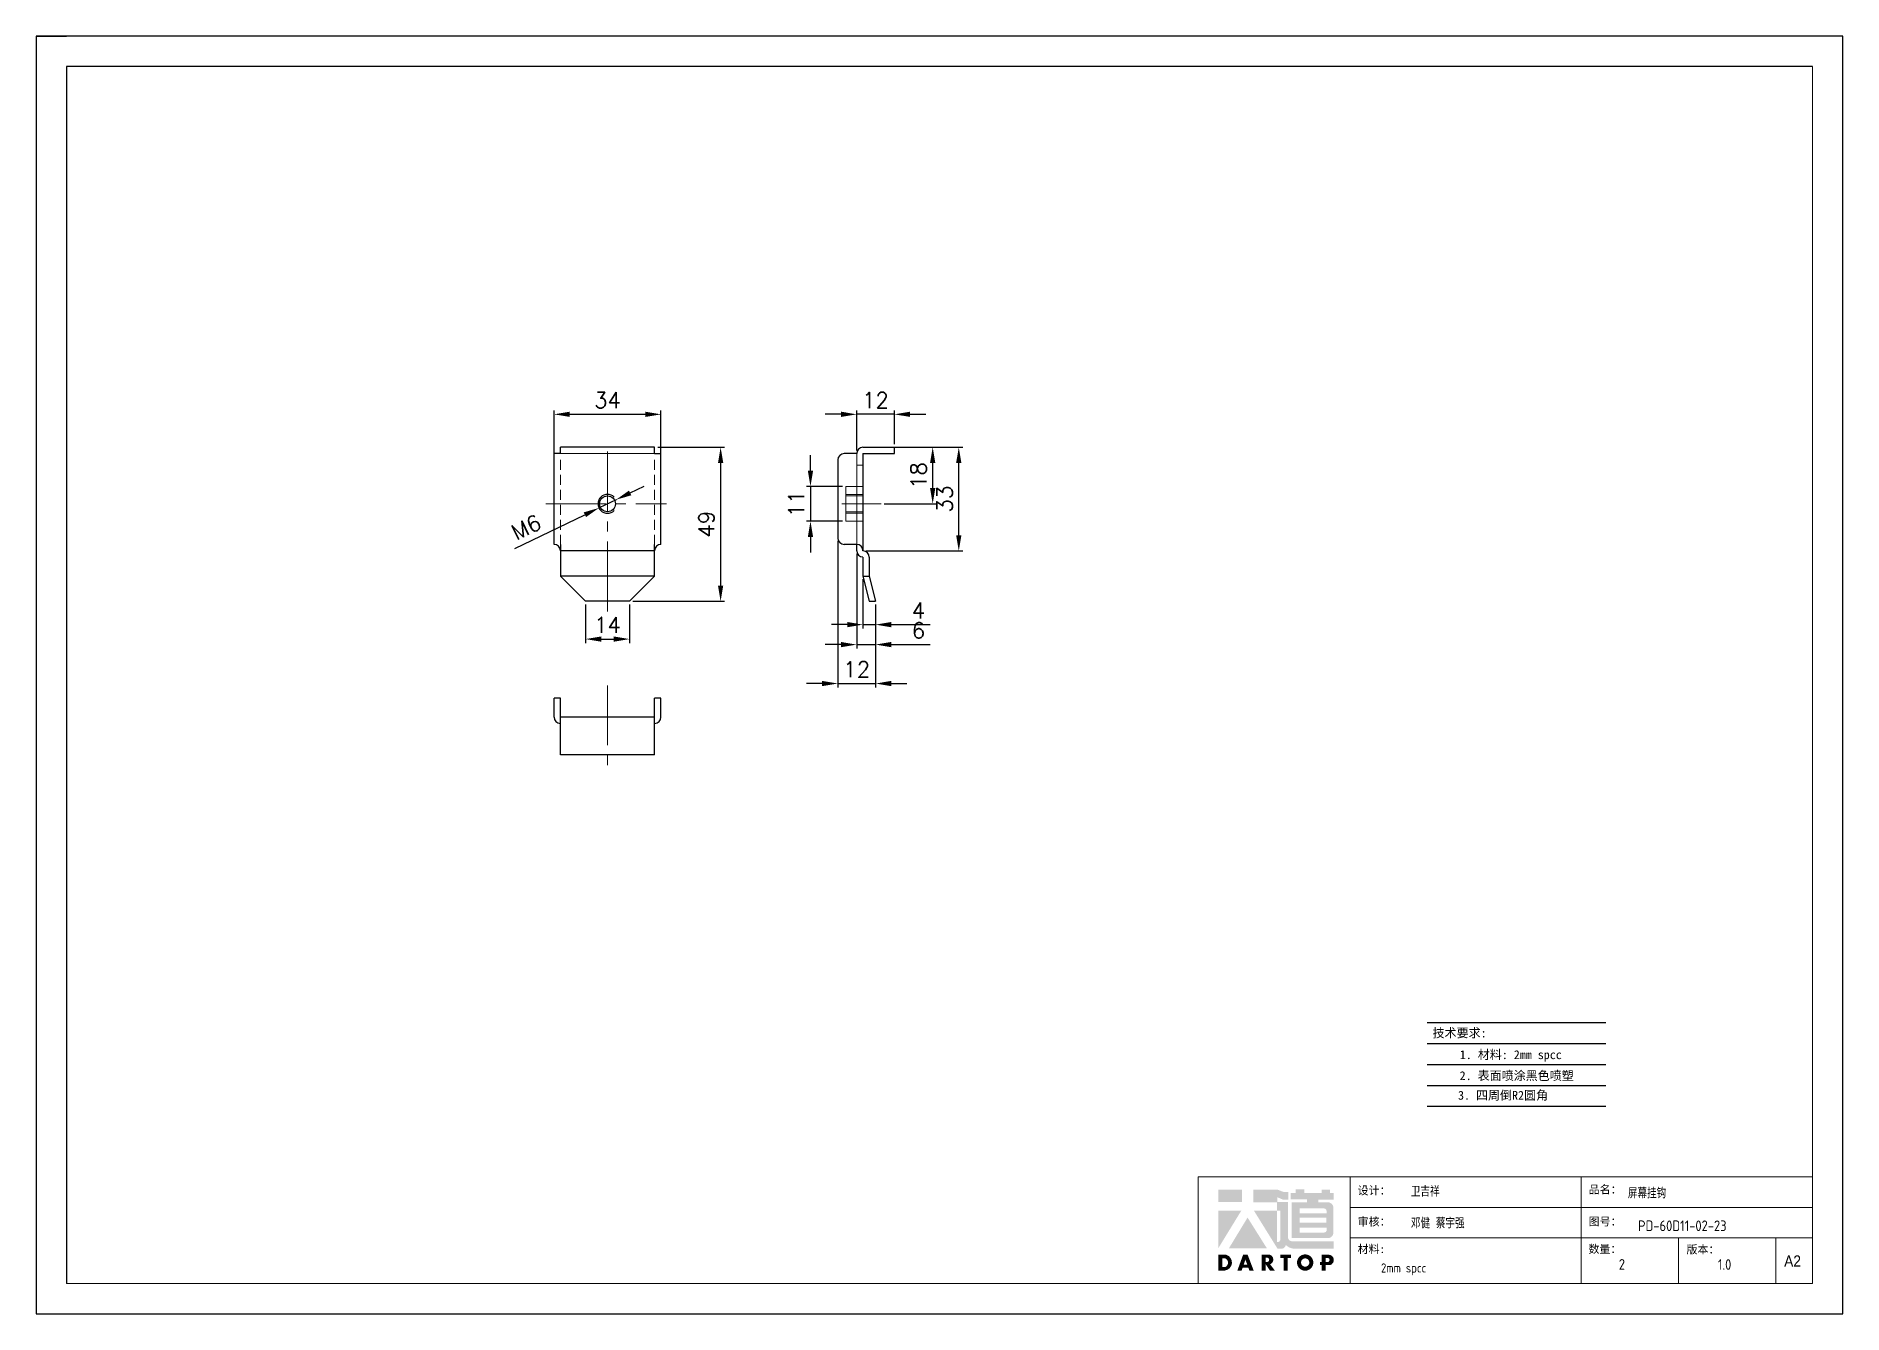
# Model space of a CAD drawing. Header units: millimetres. Extents: x -30327 to 34858, y 4015 to 75103.
# Drawn here: x 24021 to 24596, y 52753 to 53159 of the extents above; entities that cross this region are included whole.
import ezdxf
from ezdxf.enums import TextEntityAlignment as Align

# ---------------------------------------------------------------- set-up
doc = ezdxf.new("R2010")
doc.units = ezdxf.units.MM
for name, pattern in [('ACAD_ISO02W100', [15, 12, -3]), ('CENTER2', [28.575, 19.05, -3.175, 3.175, -3.175]), ('HIDDEN2', [4.7625, 3.175, -1.5875])]:
    doc.linetypes.add(name, pattern=pattern)
for name, color, linetype, lineweight in [('A-TITLEBLOCK', 7, 'Continuous', 18), ('cen', 1, 'CENTER2', 9), ('dim', 2, 'Continuous', 9)]:
    doc.layers.add(name, color=color, linetype=linetype, lineweight=lineweight)
for name, color, linetype in [('green', 3, 'ACAD_ISO02W100'), ('hidden', 3, 'HIDDEN2'), ('print', 30, 'Continuous')]:
    doc.layers.add(name, color=color, linetype=linetype)
doc.styles.add('GB', font='GBENOR.SHX', dxfattribs={"bigfont": 'gbcbig.shx'})
doc.styles.add('HZ', font='')
doc.styles.add('SLDTEXTSTYLE0', font='simfang.ttf', dxfattribs={"bigfont": 'bigfont'})
doc.styles.add('SLDTEXTSTYLE1', font='Gothic.ttf', dxfattribs={"width": 0.913})
doc.styles.get("Standard").update_dxf_attribs({"font": 'txt', "bigfont": 'gbcbig.shx'})
doc.styles.get('HZ').set_extended_font_data('SimSun')
doc.dimstyles.new('small', dxfattribs={"dimtxt": 5, "dimasz": 5, "dimexe": 1.25, "dimexo": 1, "dimgap": 2, "dimtad": 1, "dimtxsty": 'Standard', "dimcen": 2.5, "dimadec": 0, "dimazin": 0, "dimtfac": 1, "dimtmove": 0, "dimatfit": 3, "dimfxl": 0, "dimarcsym": 0})

msp = doc.modelspace()

# ---------------------------------------------------------------- texts
at = {"style": 'HZ'}
for s, height, p in [('技术要求:', 2.80269, (24474.1145, 52842.0467)), ('1. 材料: 2mm spcc   ', 2.802686, (24493.2666, 52835.1432)), ('2. 表面喷涂黑色喷塑  ', 2.802686, (24494.1937, 52828.4701)), ('3. 四周倒R2圆角', 2.80269, (24487.9504, 52822.2253))]:
    msp.add_text(s, height=height, dxfattribs=at).set_placement(p, align=Align.MIDDLE_CENTER)

# ---------------------------------------------------------------- blocks, each defined once
blk = doc.blocks.new('*D117')
at = {"layer": 'Defpoints', "color": 0}
for p in [(24218.04, 53028.37), (24210.04, 52979.37), (24239.02, 52979.37)]:
    blk.add_point(p, dxfattribs=at)
at = {"layer": 'dim', "color": 0, "lineweight": -2}
for p, q in [((24219.04, 53028.37), (24240.27, 53028.37)), ((24239.02, 53023.37), (24239.02, 52984.37)), ((24211.04, 52979.37), (24240.27, 52979.37))]:
    blk.add_line(p, q, dxfattribs=at)
at = {"layer": 'dim', "color": 0}
for points in [[(24238.19, 53023.37), (24239.86, 53023.37), (24239.02, 53028.37)], [(24238.19, 52984.37), (24239.86, 52984.37), (24239.02, 52979.37)]]:
    blk.add_solid(points, dxfattribs=at)
at = {"layer": 'dim', "color": 0, "lineweight": 9, "insert": (24234.52, 53003.87), "char_height": 5, "attachment_point": 5, "rotation": 90}
blk.add_mtext('49', dxfattribs=at)
blk = doc.blocks.new('*D118')
at = {"layer": 'Defpoints', "color": 0}
for p in [(24220.04, 53038.84), (24186.04, 53024.37), (24220.04, 53024.37)]:
    blk.add_point(p, dxfattribs=at)
at = {"layer": 'dim', "color": 0, "lineweight": -2}
for p, q in [((24186.04, 53025.37), (24186.04, 53040.09)), ((24191.04, 53038.84), (24215.04, 53038.84)), ((24220.04, 53025.37), (24220.04, 53040.09))]:
    blk.add_line(p, q, dxfattribs=at)
at = {"layer": 'dim', "color": 0}
for points in [[(24191.04, 53039.68), (24191.04, 53038.01), (24186.04, 53038.84)], [(24215.04, 53039.68), (24215.04, 53038.01), (24220.04, 53038.84)]]:
    blk.add_solid(points, dxfattribs=at)
at = {"layer": 'dim', "color": 0, "lineweight": 9, "insert": (24203.04, 53043.34), "char_height": 5, "attachment_point": 5}
blk.add_mtext('34', dxfattribs=at)
blk = doc.blocks.new('*D119')
at = {"layer": 'Defpoints', "color": 0}
for p in [(24284.31, 53028.37), (24314.79, 53028.37), (24284.31, 52995.37)]:
    blk.add_point(p, dxfattribs=at)
at = {"layer": 'dim', "color": 0, "lineweight": -2}
for p, q in [((24285.31, 53028.37), (24316.04, 53028.37)), ((24314.79, 53000.37), (24314.79, 53023.37)), ((24285.31, 52995.37), (24316.04, 52995.37))]:
    blk.add_line(p, q, dxfattribs=at)
at = {"layer": 'dim', "color": 0}
for points in [[(24313.95, 53023.37), (24315.62, 53023.37), (24314.79, 53028.37)], [(24313.95, 53000.37), (24315.62, 53000.37), (24314.79, 52995.37)]]:
    blk.add_solid(points, dxfattribs=at)
at = {"layer": 'dim', "color": 0, "lineweight": 9, "insert": (24310.29, 53011.87), "char_height": 5, "attachment_point": 5, "rotation": 90}
blk.add_mtext('33', dxfattribs=at)
blk = doc.blocks.new('*D120')
at = {"layer": 'Defpoints', "color": 0}
for p in [(24282.31, 53038.84), (24282.31, 53026.37), (24294.31, 53028.37)]:
    blk.add_point(p, dxfattribs=at)
at = {"layer": 'dim', "color": 0, "lineweight": -2}
for p, q in [((24277.31, 53038.84), (24272.31, 53038.84)), ((24282.31, 53027.37), (24282.31, 53040.09)), ((24294.31, 53038.84), (24282.31, 53038.84)), ((24294.31, 53029.37), (24294.31, 53040.09)), ((24299.31, 53038.84), (24304.31, 53038.84))]:
    blk.add_line(p, q, dxfattribs=at)
at = {"layer": 'dim', "color": 0}
for points in [[(24277.31, 53039.68), (24277.31, 53038.01), (24282.31, 53038.84)], [(24299.31, 53039.68), (24299.31, 53038.01), (24294.31, 53038.84)]]:
    blk.add_solid(points, dxfattribs=at)
at = {"layer": 'dim', "color": 0, "lineweight": 9, "insert": (24288.31, 53043.34), "char_height": 5, "attachment_point": 5}
blk.add_mtext('12', dxfattribs=at)
blk = doc.blocks.new('*D121')
at = {"layer": 'Defpoints', "color": 0}
for p in [(24278.81, 53015.87), (24267.61, 53004.87), (24278.81, 53004.87)]:
    blk.add_point(p, dxfattribs=at)
at = {"layer": 'dim', "color": 0, "lineweight": -2}
for p, q in [((24267.61, 53020.87), (24267.61, 53025.87)), ((24277.81, 53015.87), (24266.36, 53015.87)), ((24267.61, 53015.87), (24267.61, 53004.87)), ((24277.81, 53004.87), (24266.36, 53004.87)), ((24267.61, 52999.87), (24267.61, 52994.87))]:
    blk.add_line(p, q, dxfattribs=at)
at = {"layer": 'dim', "color": 0}
for points in [[(24266.78, 53020.87), (24268.44, 53020.87), (24267.61, 53015.87)], [(24266.78, 52999.87), (24268.44, 52999.87), (24267.61, 53004.87)]]:
    blk.add_solid(points, dxfattribs=at)
at = {"layer": 'dim', "color": 0, "lineweight": 9, "insert": (24263.11, 53010.37), "char_height": 5, "attachment_point": 5, "rotation": 90}
blk.add_mtext('11', dxfattribs=at)
blk = doc.blocks.new('*D122')
at = {"layer": 'Defpoints', "color": 0}
for p in [(24200.33, 53009.07), (24205.74, 53011.67)]:
    blk.add_point(p, dxfattribs=at)
at = {"layer": 'dim', "color": 0, "lineweight": -2}
for p, q in [((24210.24, 53013.84), (24214.75, 53016.01)), ((24205.74, 53011.67), (24200.33, 53009.07)), ((24173.6, 52996.19), (24195.83, 53006.9))]:
    blk.add_line(p, q, dxfattribs=at)
at = {"layer": 'dim', "color": 0}
for points in [[(24209.88, 53014.59), (24210.61, 53013.09), (24205.74, 53011.67)], [(24195.47, 53007.65), (24196.19, 53006.15), (24200.33, 53009.07)]]:
    blk.add_solid(points, dxfattribs=at)
at = {"layer": 'dim', "color": 0, "lineweight": 9, "insert": (24177.2, 53002.92), "char_height": 5, "attachment_point": 5, "rotation": 25.72024}
blk.add_mtext('M6', dxfattribs=at)
blk = doc.blocks.new('*D123')
at = {"layer": 'Defpoints', "color": 0}
for p in [(24196.04, 52979.37), (24210.04, 52979.37), (24210.04, 52967.35)]:
    blk.add_point(p, dxfattribs=at)
at = {"layer": 'dim', "color": 0, "lineweight": -2}
for p, q in [((24196.04, 52978.37), (24196.04, 52966.1)), ((24210.04, 52978.37), (24210.04, 52966.1)), ((24201.04, 52967.35), (24205.04, 52967.35))]:
    blk.add_line(p, q, dxfattribs=at)
at = {"layer": 'dim', "color": 0}
for points in [[(24201.04, 52968.18), (24201.04, 52966.51), (24196.04, 52967.35)], [(24205.04, 52968.18), (24205.04, 52966.51), (24210.04, 52967.35)]]:
    blk.add_solid(points, dxfattribs=at)
at = {"layer": 'dim', "color": 0, "lineweight": 9, "insert": (24203.04, 52971.85), "char_height": 5, "attachment_point": 5}
blk.add_mtext('14', dxfattribs=at)
blk = doc.blocks.new('*D124')
at = {"layer": 'Defpoints', "color": 0}
for p in [(24284.31, 52987.37), (24288.31, 52979.37), (24288.31, 52971.94)]:
    blk.add_point(p, dxfattribs=at)
at = {"layer": 'dim', "color": 0, "lineweight": -2}
for p, q in [((24284.31, 52986.37), (24284.31, 52970.69)), ((24288.31, 52978.37), (24288.31, 52970.69)), ((24279.31, 52971.94), (24274.31, 52971.94)), ((24284.31, 52971.94), (24288.31, 52971.94)), ((24293.31, 52971.94), (24305.65, 52971.94))]:
    blk.add_line(p, q, dxfattribs=at)
at = {"layer": 'dim', "color": 0}
for points in [[(24279.31, 52972.78), (24279.31, 52971.11), (24284.31, 52971.94)], [(24293.31, 52972.78), (24293.31, 52971.11), (24288.31, 52971.94)]]:
    blk.add_solid(points, dxfattribs=at)
at = {"layer": 'dim', "color": 0, "lineweight": 9, "insert": (24301.98, 52976.44), "char_height": 5, "attachment_point": 5}
blk.add_mtext('4', dxfattribs=at)
blk = doc.blocks.new('*D125')
at = {"layer": 'Defpoints', "color": 0}
for p in [(24282.31, 52995.46), (24288.31, 52978.74), (24288.31, 52965.59)]:
    blk.add_point(p, dxfattribs=at)
at = {"layer": 'dim', "color": 0, "lineweight": -2}
for p, q in [((24282.31, 52994.46), (24282.31, 52964.34)), ((24288.31, 52977.74), (24288.31, 52964.34)), ((24277.31, 52965.59), (24272.31, 52965.59)), ((24282.31, 52965.59), (24288.31, 52965.59)), ((24293.31, 52965.59), (24305.65, 52965.59))]:
    blk.add_line(p, q, dxfattribs=at)
at = {"layer": 'dim', "color": 0}
for points in [[(24277.31, 52966.43), (24277.31, 52964.76), (24282.31, 52965.59)], [(24293.31, 52966.43), (24293.31, 52964.76), (24288.31, 52965.59)]]:
    blk.add_solid(points, dxfattribs=at)
at = {"layer": 'dim', "color": 0, "lineweight": 9, "insert": (24301.98, 52970.09), "char_height": 5, "attachment_point": 5}
blk.add_mtext('6', dxfattribs=at)
blk = doc.blocks.new('*D126')
at = {"layer": 'Defpoints', "color": 0}
for p in [(24276.31, 52999.46), (24288.31, 52979.37), (24288.31, 52953.2)]:
    blk.add_point(p, dxfattribs=at)
at = {"layer": 'dim', "color": 0, "lineweight": -2}
for p, q in [((24276.31, 52998.46), (24276.31, 52951.95)), ((24288.31, 52978.37), (24288.31, 52951.95)), ((24271.31, 52953.2), (24266.31, 52953.2)), ((24276.31, 52953.2), (24288.31, 52953.2)), ((24293.31, 52953.2), (24298.31, 52953.2))]:
    blk.add_line(p, q, dxfattribs=at)
at = {"layer": 'dim', "color": 0}
for points in [[(24271.31, 52954.04), (24271.31, 52952.37), (24276.31, 52953.2)], [(24293.31, 52954.04), (24293.31, 52952.37), (24288.31, 52953.2)]]:
    blk.add_solid(points, dxfattribs=at)
at = {"layer": 'dim', "color": 0, "lineweight": 9, "insert": (24282.31, 52957.7), "char_height": 5, "attachment_point": 5}
blk.add_mtext('12', dxfattribs=at)
blk = doc.blocks.new('*D391')
at = {"layer": 'Defpoints', "color": 0}
for p in [(24294.31, 53028.37), (24306.49, 53028.37), (24290.05, 53010.37)]:
    blk.add_point(p, dxfattribs=at)
at = {"layer": 'dim', "color": 0, "lineweight": -2}
for p, q in [((24295.31, 53028.37), (24307.74, 53028.37)), ((24306.49, 53015.37), (24306.49, 53023.37)), ((24291.05, 53010.37), (24307.74, 53010.37))]:
    blk.add_line(p, q, dxfattribs=at)
at = {"layer": 'dim', "color": 0}
for points in [[(24305.66, 53023.37), (24307.32, 53023.37), (24306.49, 53028.37)], [(24305.66, 53015.37), (24307.32, 53015.37), (24306.49, 53010.37)]]:
    blk.add_solid(points, dxfattribs=at)
at = {"layer": 'dim', "color": 0, "insert": (24301.99, 53019.37), "char_height": 5, "attachment_point": 5, "rotation": 90}
blk.add_mtext('18', dxfattribs=at)
blk = doc.blocks.new('Dartop Logo')
at = {"true_color": 0xc40018}
h = blk.add_hatch(color=12, dxfattribs=at)
h.set_gradient(color1=(196, 0, 24), color2=(196, 0, 24), tint=1)
h.paths.add_polyline_path([(30.39, -3.87), (33.08, -5.04), (35.99, -5.04), (35.99, -1.19), (33.59, -1.19), (30.46, 0.05), (17.94, 0.05), (17.94, -6.46), (30.12, -6.46), (30.12, -6.59), (30.12, -10.75), (18.31, -10.75), (30.46, -30.31), (32.87, -30.31, 0.279375), (34.63, -28.6), (34.63, -28.51), (34.84, -28.51, 0.143145), (38.15, -30.2), (59.27, -30.2), (59.27, -26.49), (38.06, -26.49, -0.414214), (35.75, -24.18), (35.75, -6.26), (30.39, -6.26)])
h.paths.add_polyline_path([(30.25, -10.84), (31.8, -10.84), (31.8, -26.02, -0.088936), (30.9, -26.94), (30.24, -26.94)], flags=16)
h = blk.add_hatch(color=12, dxfattribs=at)
h.set_gradient(color1=(196, 0, 24), color2=(196, 0, 24), tint=1)
h.paths.add_polyline_path([(59.24, -1.73), (57.36, -1.73), (57.36, 0.06), (53.06, 0.06), (53.06, -1.64), (44.29, -1.64), (44.29, 0.15), (39.7, 0.15), (39.7, -1.67), (37.16, -1.67), (37.16, -4.97), (45.54, -4.97), (45.54, -6.42), (37.73, -6.42), (37.73, -24.88), (56.26, -24.88, 0.414214), (59.15, -21.99), (59.15, -9.35, 0.414214), (56.26, -6.46), (51.36, -6.46), (51.36, -5.03), (59.24, -5.03)])
h.paths.add_polyline_path([(54.21, -9.59, -0.414214), (55.66, -11.04), (55.66, -12.1), (41.79, -12.1), (41.79, -9.59)], flags=16)
h.paths.add_polyline_path([(55.57, -14.33), (55.57, -17.01), (41.88, -17.01), (41.88, -14.33)], flags=16)
h.paths.add_polyline_path([(55.75, -19.43), (55.75, -20.57, -0.414214), (54.3, -22.02), (41.88, -22.02), (41.88, -19.43)], flags=16)
h = blk.add_hatch(color=12, dxfattribs=at)
h.set_gradient(color1=(196, 0, 24), color2=(196, 0, 24), tint=1)
h.paths.add_polyline_path([(12.18, 0), (0, 0), (0, -6.37), (12.18, -6.37)])
h = blk.add_hatch(color=12, dxfattribs=at)
h.set_gradient(color1=(196, 0, 24), color2=(196, 0, 24), tint=1)
h.paths.add_polyline_path([(11.79, -10.83), (0.03, -10.83), (0.03, -30.03)])
h = blk.add_hatch(color=12, dxfattribs=at)
h.set_gradient(color1=(196, 0, 24), color2=(196, 0, 24), tint=1)
h.paths.add_polyline_path([(15.05, -14.31), (5.44, -30.15), (25.01, -30.15)])
at = {"true_color": 0x646464}
h = blk.add_hatch(color=251, dxfattribs=at)
h.set_gradient(color1=(100, 100, 100), color2=(100, 100, 100), tint=1)
h.paths.add_polyline_path([(4.15, -33.43), (0.11, -33.43), (0.11, -41.5), (3.51, -41.5, 0.793016)])
h.paths.add_polyline_path([(3.57, -39.73), (2.16, -39.73), (2.16, -35.19), (3.42, -35.19, -0.671361)], flags=16)
h = blk.add_hatch(color=251, dxfattribs=at)
h.set_gradient(color1=(100, 100, 100), color2=(100, 100, 100), tint=1)
h.paths.add_polyline_path([(15.08, -33.36), (12.78, -33.36), (9.82, -41.51), (12, -41.51), (12.51, -40.06), (15.46, -40.06), (15.99, -41.52), (18.19, -41.52)])
h.paths.add_polyline_path([(14.9, -38.51), (13.07, -38.51), (13.97, -35.95)], flags=16)
h = blk.add_hatch(color=251, dxfattribs=at)
h.set_gradient(color1=(100, 100, 100), color2=(100, 100, 100), tint=1)
h.paths.add_polyline_path([(26.27, -33.36), (22.3, -33.36), (22.3, -41.51), (24.4, -41.51), (24.4, -38.28), (26.55, -41.54), (29.09, -41.54), (26.61, -38.3, 0.744055)])
h.paths.add_polyline_path([(24.38, -37.08), (24.38, -34.94), (25.32, -34.94, -0.796809), (25.3, -37.08)], flags=16)
h = blk.add_hatch(color=251, dxfattribs=at)
h.set_gradient(color1=(100, 100, 100), color2=(100, 100, 100), tint=1)
h.paths.add_polyline_path([(37.44, -33.4), (31.88, -33.4), (31.88, -35.16), (33.61, -35.16), (33.61, -41.52), (35.69, -41.52), (35.69, -35.16), (37.44, -35.16)])
h = blk.add_hatch(color=251, dxfattribs=at)
h.set_gradient(color1=(100, 100, 100), color2=(100, 100, 100), tint=1)
h.paths.add_polyline_path([(40.46, -37.41, 1), (48.83, -37.41, 1)])
h.paths.add_polyline_path([(46.8, -37.41, -1), (42.5, -37.41, -1)], flags=16)
h = blk.add_hatch(color=251, dxfattribs=at)
h.set_gradient(color1=(100, 100, 100), color2=(100, 100, 100), tint=1)
h.paths.add_polyline_path([(56.85, -33.38), (56.73, -33.38), (53.19, -33.38), (53.19, -37.19), (52.26, -37.19), (52.26, -38.73), (53.18, -38.73), (53.18, -41.5), (55.24, -41.5), (55.24, -38.72), (57.51, -38.72, 0.812304)])
h.paths.add_polyline_path([(55.21, -37.18), (55.21, -35.05), (56.39, -35.05, -0.778213), (56.27, -37.18)], flags=16)
blk = doc.blocks.new('DT-A2-TITLE')
for p, q in [((594, 420), (0, 420)), ((0, 420), (0, 420)), ((0, 420), (0, 0)), ((0, 420), (10, 420)), ((594, 0), (594, 420)), ((10, 410), (10, 10)), ((584, 410), (10, 410))]:
    blk.add_line(p, q)
at = {"layer": 'A-TITLEBLOCK', "color": 7}
for p, q in [((584, 410), (584, 10)), ((594, 0), (594, 297)), ((382, 10), (382, 45)), ((584, 45), (382, 45)), ((432, 45), (432, 10)), ((508, 45), (508, 10)), ((584, 35), (432, 35)), ((432, 25), (584.08, 25)), ((540, 10), (540, 25)), ((572, 10), (572, 25)), ((10, 10), (584, 10)), ((0, 0), (594, 0))]:
    blk.add_line(p, q, dxfattribs=at)
at = {"layer": 'A-TITLEBLOCK', "xscale": 0.6400000000000001, "yscale": 0.6400000000000001, "zscale": 0.6400000000000001}
blk.add_blockref('Dartop Logo', (388.65, 40.81), dxfattribs=at)
at = {"style": 'GB'}
for tag, p, height in [('#设计', (451.96, 38.52), 3.5), ('#品名', (523.32, 37.95), 3.5), ('#审核', (451.99, 28.1), 3.5), ('#图号', (526.67, 27.2), 3.5), ('#数量', (520.33, 14.51), 3.5), ('#版本', (552.92, 14.47), 3.5), ('#材料说明', (442.15, 13.59), 3)]:
    blk.add_attdef(tag, p, '', height=height, dxfattribs=at)
at = {"layer": 'A-TITLEBLOCK', "color": 7, "attachment_point": 1}
for s, insert, char_height, style in [('设计：', (434.47, 41.87), 2.646, 'SLDTEXTSTYLE0'), ('品名：', (510.43, 42.19), 2.646, 'SLDTEXTSTYLE0'), ('审核：', (434.47, 31.64), 2.646, 'SLDTEXTSTYLE0'), ('图号：', (510.4, 31.66), 2.646, 'SLDTEXTSTYLE0'), ('材料:', (434.47, 22.62), 2.646, 'SLDTEXTSTYLE0'), ('数量：', (510.35, 22.64), 2.646, 'SLDTEXTSTYLE0'), ('版本：', (542.59, 22.48), 2.646, 'SLDTEXTSTYLE0'), ('A2', (574.7, 19.21), 3.704, 'SLDTEXTSTYLE1')]:
    blk.add_mtext(s, dxfattribs=dict(at, insert=insert, char_height=char_height, style=style))

# ---------------------------------------------------------------- dimensions: what is measured, and where the dimension line sits
at = {"layer": 'dim', "lineweight": 9}
for base, p1, p2, picture, middle in [((24220.0363, 53038.844), (24186.0363, 53024.3683), (24220.0363, 53024.3683), '*D118', (24203.0363, 53043.344)), ((24288.3117, 52953.2048), (24276.3117, 52999.4611), (24288.3117, 52979.3683), '*D126', (24282.3117, 52957.7048)), ((24288.3117, 52965.594), (24282.3117, 52995.4611), (24288.3117, 52978.7433), '*D125', (24301.9783, 52970.094)), ((24288.3117, 52971.9446), (24284.3117, 52987.3683), (24288.3117, 52979.3683), '*D124', (24301.9783, 52976.4446)), ((24210.0363, 52967.3451), (24196.0363, 52979.3683), (24210.0363, 52979.3683), '*D123', (24203.0363, 52971.8451))]:
    dim = msp.add_linear_dim(base=base, p1=p1, p2=p2, dimstyle='small', dxfattribs=at)
    dim.commit()
    dim.dimension.update_dxf_attribs({"geometry": picture, "text_midpoint": middle})
for base, p1, p2, angle, picture, middle in [((24282.3117, 53038.844), (24294.3117, 53028.3683), (24282.3117, 53026.3683), 180, '*D120', (24288.3117, 53043.344)), ((24239.0232, 52979.3683), (24218.0363, 53028.3683), (24210.0363, 52979.3683), 90, '*D117', (24234.5232, 53003.8683)), ((24267.6102, 53004.8683), (24278.8117, 53015.8683), (24278.8117, 53004.8683), 90, '*D121', (24263.1102, 53010.3683)), ((24314.7868, 53028.3683), (24284.3117, 52995.3683), (24284.3117, 53028.3683), 90, '*D119', (24310.2868, 53011.8683))]:
    dim = msp.add_linear_dim(base=base, p1=p1, p2=p2, angle=angle, dimstyle='small', dxfattribs=at)
    dim.commit()
    dim.dimension.update_dxf_attribs({"geometry": picture, "text_midpoint": middle})
at = {"layer": 'dim'}
dim = msp.add_linear_dim(base=(24306.4892, 53028.3683), p1=(24290.0535, 53010.3683), p2=(24294.3117, 53028.3683), angle=90, dimstyle='small', dxfattribs=at)
dim.commit()
dim.dimension.update_dxf_attribs({"geometry": '*D391', "text_midpoint": (24301.9892, 53019.3683)})
at = {"layer": 'dim', "lineweight": 9}
dim = msp.add_diameter_dim_2p(p1=(24205.7391, 53011.6702), p2=(24200.3335, 53009.0664), text='M6', dimstyle='small', dxfattribs=at)
dim.commit()
dim.dimension.update_dxf_attribs({"geometry": '*D122', "text_midpoint": (24179.1511, 52998.8627), "dimtype": 163})

# ---------------------------------------------------------------- linework, layer by layer
for p, q in [((24188.0363, 53026.3683), (24186.0363, 53026.3683)), ((24186.0363, 52997.4611), (24186.0363, 53026.3683)), ((24218.0363, 53028.3683), (24188.0363, 53028.3683)), ((24188.0363, 53026.3683), (24188.0363, 53028.3683)), ((24218.0363, 53026.3683), (24218.0363, 53028.3683)), ((24218.0363, 53026.3683), (24220.0363, 53026.3683)), ((24220.0363, 52997.4611), (24220.0363, 53026.3683)), ((24282.3117, 53026.3683), (24278.3117, 53026.3683)), ((24284.3117, 53028.3683), (24294.3117, 53028.3683)), ((24284.3117, 53028.3683), (24284.3117, 53028.3683)), ((24284.3117, 53026.3683), (24294.3117, 53026.3683)), ((24284.3117, 53026.3683), (24284.3117, 52995.3683)), ((24294.3117, 53026.3683), (24294.3117, 53028.3683)), ((24276.3117, 53024.3683), (24276.3117, 52999.4611)), ((24188.0363, 52997.4611), (24188.0363, 52987.3683)), ((24218.0363, 52987.3683), (24218.0363, 52997.4611)), ((24282.3117, 52997.4611), (24278.3117, 52997.4611)), ((24282.3117, 52995.4611), (24282.3117, 52997.4611)), ((24218.0363, 52995.3683), (24188.0363, 52995.3683)), ((24284.3117, 52995.3683), (24284.3117, 52995.4611)), ((24284.3117, 52993.3683), (24284.3117, 52987.3683)), ((24286.3117, 52993.3683), (24286.3117, 52987.3683)), ((24196.0363, 52979.3683), (24188.0363, 52987.3683)), ((24218.0363, 52987.3683), (24188.0363, 52987.3683)), ((24210.0363, 52979.3683), (24218.0363, 52987.3683)), ((24284.3117, 52987.3683), (24286.3117, 52987.3683)), ((24284.3117, 52987.3683), (24286.3117, 52979.3683)), ((24286.3117, 52987.3683), (24288.3117, 52979.3683)), ((24210.0363, 52979.3683), (24196.0363, 52979.3683)), ((24286.3117, 52979.3683), (24288.3117, 52979.3683)), ((24218.0363, 52930.5306), (24218.0363, 52948.5306)), ((24220.0363, 52942.5306), (24220.0363, 52948.5306))]:
    msp.add_line(p, q)
at = {"lineweight": 9}
msp.add_line((24188.0363, 53026.3683), (24218.0363, 53026.3683), dxfattribs=at)
for points in [[(24186.0363, 52942.5306), (24186.0363, 52948.5306)], [(24188.0363, 52948.5306), (24186.0363, 52948.5306)], [(24188.0363, 52930.5306), (24188.0363, 52948.5306)], [(24220.0363, 52948.5306), (24218.0363, 52948.5306)], [(24218.0363, 52942.5306), (24188.0363, 52942.5306)], [(24218.0363, 52930.5306), (24188.0363, 52930.5306)]]:
    msp.add_lwpolyline(points)
msp.add_circle((24203.0363, 53010.3683), 2.5)
for centre, radius, start, end in [((24278.3117, 53024.3683), 2, 90, 180), ((24284.3117, 53026.3683), 2, 90, 180), ((24203.0363, 53010.3683), 3, 45, 315), ((24186.0363, 52995.4611), 2, 0, 90), ((24220.0363, 52995.4611), 2, 90, 180), ((24278.3117, 52999.4611), 2, 180, 270), ((24282.3117, 52995.4611), 2, 0, 90), ((24284.3117, 52995.4611), 2, 180, 270), ((24284.3117, 52993.3683), 2, 0, 90), ((24188.0363, 52942.5306), 2, 180, 270), ((24218.0363, 52942.5306), 2, 270, 0)]:
    msp.add_arc(centre, radius, start, end)
at = {"layer": 'cen', "lineweight": 9}
for p, q in [((24203.0363, 52979.3683), (24203.0363, 53029.2745)), ((24203.0363, 52979.3683), (24203.0363, 52976.1672)), ((24203.0363, 52952.6323), (24203.0363, 52924.5925))]:
    msp.add_line(p, q, dxfattribs=at)
for points in [[(24183.4503, 53010.3683), (24221.8052, 53010.3683)], [(24277.5378, 53010.3683), (24290.0535, 53010.3683)]]:
    msp.add_lwpolyline(points, dxfattribs=at)
at = {"layer": 'Defpoints'}
for p, q in [((24463.7927, 52845.4145), (24520.6283, 52845.4145)), ((24463.7927, 52838.7415), (24520.6283, 52838.7415)), ((24463.7927, 52838.7415), (24520.6283, 52838.7415)), ((24463.7927, 52832.0684), (24520.6283, 52832.0684)), ((24463.7927, 52825.3954), (24520.6283, 52825.3954)), ((24463.7927, 52818.7223), (24520.6283, 52818.7223))]:
    msp.add_line(p, q, dxfattribs=at)
at = {"layer": 'dim'}
msp.add_line((24282.3117, 53022.6705), (24284.3117, 53022.6552), dxfattribs=at)
at = {"layer": 'green', "lineweight": 9}
for p, q in [((24282.3117, 53026.3683), (24282.3117, 53015.8683)), ((24278.8117, 53015.8683), (24278.8117, 53004.8683)), ((24282.3117, 53015.8683), (24282.3117, 53004.8683)), ((24282.3117, 53004.8683), (24282.3117, 52997.4611))]:
    msp.add_line(p, q, dxfattribs=at)
for points in [[(24278.8117, 53015.8683), (24284.3117, 53015.8683)], [(24278.8117, 53013.3683), (24284.3117, 53013.3683)], [(24278.8117, 53012.8683), (24284.3117, 53012.8683)], [(24278.8117, 53007.8683), (24284.3117, 53007.8683)], [(24278.8117, 53007.3683), (24284.3117, 53007.3683)], [(24278.8117, 53004.8683), (24284.3117, 53004.8683)]]:
    msp.add_lwpolyline(points, dxfattribs=at)
at = {"layer": 'hidden', "lineweight": 9}
for p, q in [((24188.0363, 53024.3683), (24188.0363, 52997.4611)), ((24218.0363, 53024.3683), (24218.0363, 52997.4611))]:
    msp.add_line(p, q, dxfattribs=at)
at = {"layer": 'print'}
msp.add_lwpolyline([(24021.2553, 52752.7093), (24596.0572, 52752.7093), (24596.0572, 53159.1349), (24021.2553, 53159.1349)], close=True, dxfattribs=at)

# ---------------------------------------------------------------- block references
at = {"xscale": 0.9676800000000001, "yscale": 0.9676800000000001, "zscale": 0.9676800000000001}
msp.add_blockref('DT-A2-TITLE', (24021.2553, 52752.7093), dxfattribs=at).add_auto_attribs({'#设计': '卫吉祥', '#审核': '邓健 蔡宇强', '#材料说明': '2mm spcc', '#品名': '屏幕挂钩', '#图号': 'PD-60D11-02-23', '#数量': '2', '#版本': '1.0'})

msp.set_redraw_order([(e.dxf.handle, doc.entitydb.next_handle()) for e in msp.query("TEXT MTEXT ATTDEF DIMENSION ARC_DIMENSION")])  # texts and dimensions are drawn at this point

doc.saveas('drawing.dxf')
